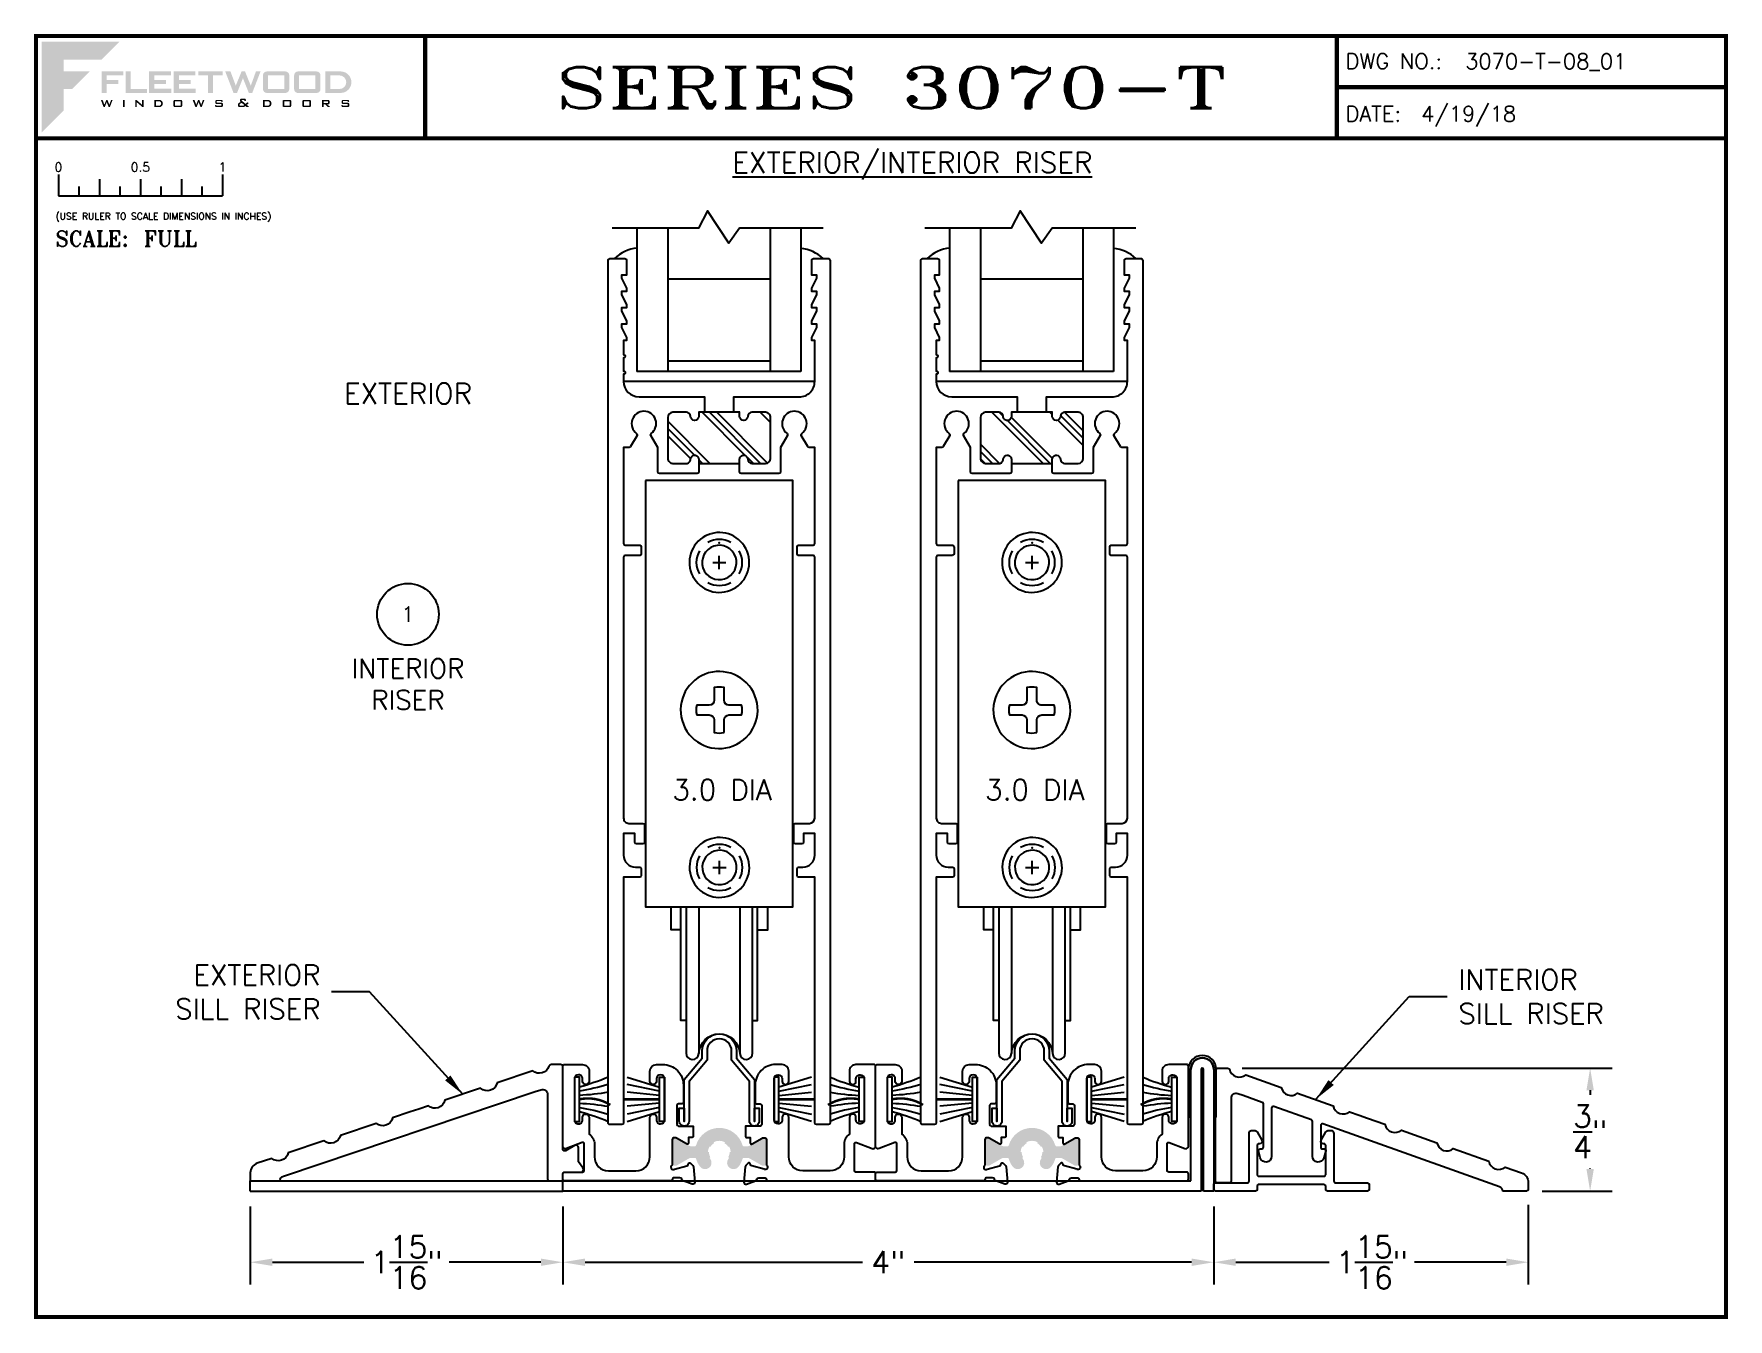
# Paper-space layout 'DETAIL 1' of a CAD drawing. Extents: x 0.1 to 10.5, y 0.1 to 7.9.
# The model-space entities are those that its viewports show. They can reach past a viewport. Long polylines and large blocks are cut down to what shows.
import ezdxf
from ezdxf.enums import TextEntityAlignment as Align

# ---------------------------------------------------------------- set-up
doc = ezdxf.new("R2010")
doc.units = 0
doc.header["$LTSCALE"] = 0.25
doc.header["$MEASUREMENT"] = 0
doc.layers.get('0').update_dxf_attribs({"linetype": 'CONTINUOUS'})
doc.layers.get('DEFPOINTS').update_dxf_attribs({"color": 1, "linetype": 'CONTINUOUS'})
for name, color, linetype in [('DIM', 7, 'CONTINUOUS'), ('FRAME', 1, 'CONTINUOUS'), ('GLASS-VINYL', 7, 'CONTINUOUS'), ('HARDWARE', 7, 'CONTINUOUS'), ('HEM COVER', 4, 'CONTINUOUS'), ('I-STRUT', 7, 'CONTINUOUS'), ('SEAL', 7, 'CONTINUOUS'), ('SILL-PAN', 7, 'CONTINUOUS'), ('TEXT', 7, 'CONTINUOUS'), ('TITLE-BLOCK', 7, 'CONTINUOUS'), ('TRACK', 7, 'CONTINUOUS'), ('VENT', 5, 'CONTINUOUS')]:
    doc.layers.add(name, color=color, linetype=linetype)
doc.layers.add('VP', color=40, linetype='CONTINUOUS', plot=False)
doc.layers.get('VP').off()
doc.styles.add('ROMANS', font='romans')
doc.styles.add('ROMANT', font='romant')
doc.styles.add('SIMPLEX-094', font='simplex.shx', dxfattribs={"height": 0.094})
doc.styles.get("Standard").update_dxf_attribs({"font": 'simplex.shx'})
doc.dimstyles.new('FULL SCALE', dxfattribs={"dimscale": 0.75, "dimtxt": 0.18, "dimasz": 0.18, "dimexe": 0.18, "dimexo": 0.125, "dimgap": 0.09, "dimtad": 0, "dimtih": 1, "dimtoh": 1, "dimdec": 4, "dimzin": 0, "dimdsep": 46, "dimlunit": 4, "dimtxsty": 'Standard', "dimcen": 0.09, "dimadec": 0, "dimazin": 0, "dimtfac": 1, "dimtdec": 4, "dimtofl": 0, "dimtmove": 0, "dimatfit": 3, "dimfxl": 0, "dimtolj": 1, "dimtzin": 0, "dimarcsym": 0})

psp = doc.layouts.new('DETAIL 1')

# ---------------------------------------------------------------- texts
at = {"layer": 'DIM'}
psp.add_text('EXTERIOR', height=0.125, dxfattribs=at).set_placement((2.426607002037729, 5.663467710394291), align=Align.CENTER)
at = {"layer": 'DIM', "insert": (5.504377379434889, 7.113491834980938), "char_height": 0.125, "width": 5.180745241130222, "attachment_point": 5}
psp.add_mtext('{\\LEXTERIOR/INTERIOR RISER}', dxfattribs=at)
at = {"layer": 'TEXT', "char_height": 0.124}
for s, insert, attachment_point in [('EXTERIOR\\PSILL RISER', (1.893519765234514, 2.075960501786324), 6), ('INTERIOR\\PSILL RISER', (8.83615077957242, 2.047900699240581), 4)]:
    psp.add_mtext(s, dxfattribs=dict(at, insert=insert, attachment_point=attachment_point))

msp = doc.modelspace()

# ---------------------------------------------------------------- blocks, each defined once
blk = doc.blocks.new('*D70')
at = {"layer": 'DEFPOINTS', "color": 0}
for p in [(7.422583943064689, 1.611706196371872), (9.640319600542192, 1.611706196371872), (9.25317758066753, 0.8617061881941748)]:
    blk.add_point(p, dxfattribs=at)
at = {"layer": 'TEXT', "color": 0, "lineweight": -2}
for p, q in [((7.516333943064689, 1.611706196371872), (9.775319600542192, 1.611706196371872)), ((9.640319600542192, 1.476706196371872), (9.640319600542192, 1.448988138523046)), ((9.640319600542192, 0.9967061881941748), (9.640319600542192, 0.9989881385230461)), ((9.34692758066753, 0.8617061881941748), (9.775319600542192, 0.8617061881941747))]:
    blk.add_line(p, q, dxfattribs=at)
at = {"layer": 'TEXT', "color": 0}
for points in [[(9.617819600542191, 1.476706196371872), (9.662819600542193, 1.476706196371872), (9.640319600542192, 1.611706196371872)], [(9.617819600542191, 0.9967061881941748), (9.662819600542193, 0.9967061881941748), (9.640319600542192, 0.8617061881941748)]]:
    blk.add_solid(points, dxfattribs=at)
at = {"layer": 'TEXT', "color": 0, "insert": (9.640319600542192, 1.223988138523048), "char_height": 0.135, "attachment_point": 5}
blk.add_mtext('\\A1;{\\H1.000000x;\\S3/4;}"', dxfattribs=at)
blk = doc.blocks.new('*D71')
at = {"layer": 'DEFPOINTS', "color": 0}
for p in [(1.464667717160915, 0.8614675320628751), (3.372667787404181, 0.8614666836081513), (1.464667717160915, 0.4277092149342749)]:
    blk.add_point(p, dxfattribs=at)
at = {"layer": 'TEXT', "color": 0, "lineweight": -2}
for p, q in [((1.464667717160915, 0.7677175320628751), (1.464667717160915, 0.2927092149342749)), ((3.372667787404181, 0.7677166836081513), (3.372667787404181, 0.2927092149342749)), ((1.599667717160915, 0.4277092149342749), (2.158310634145002, 0.4277092149342749)), ((3.237667787404181, 0.4277092149342749), (2.679024919859288, 0.4277092149342749))]:
    blk.add_line(p, q, dxfattribs=at)
at = {"layer": 'TEXT', "color": 0}
for points in [[(1.599667717160915, 0.450209214934275), (1.599667717160915, 0.4052092149342749), (1.464667717160915, 0.4277092149342749)], [(3.237667787404181, 0.450209214934275), (3.237667787404181, 0.4052092149342749), (3.372667787404181, 0.4277092149342749)]]:
    blk.add_solid(points, dxfattribs=at)
at = {"layer": 'TEXT', "color": 0, "insert": (2.418667777002145, 0.4277092149342749), "char_height": 0.135, "attachment_point": 5}
blk.add_mtext('\\A1;1{\\H1.000000x;\\S15/16;}"', dxfattribs=at)
blk = doc.blocks.new('Fleetwood_Logo_6-10-15')
h = blk.add_hatch(color=154)
h.dxf.hatch_style = 1
h.paths.add_polyline_path([(0.2525547919862561, -0.001703593359332622), (0.001946535188011467, -0.001703593359332622), (0.001946535188011467, -0.2941608058921069), (0.07250636652160836, -0.22360097455851), (0.07250636652160836, -0.153527547646631), (0.1007308376989577, -0.153527547646631), (0.1566913080053993, -0.09756707734018938), (0.07250594886015449, -0.09756707734018938), (0.07250594886015449, -0.05960951967180456), (0.1946488656737841, -0.05960951967180456)])
h = blk.add_hatch(color=251)
h.dxf.hatch_style = 1
h.paths.add_polyline_path([(0.2486622916018177, -0.1255541736735788), (0.211192211450637, -0.1255541736735788), (0.211192211450637, -0.1102184864519436), (0.2647194952317165, -0.1102184864519436), (0.2647194952317165, -0.09756781409230292), (0.1946469704056568, -0.09756781409230292), (0.1946469704056568, -0.166666861884034), (0.211192211450637, -0.166666861884034), (0.211192211450637, -0.1377048460332195), (0.2486622916018177, -0.1377048460332195)])
h = blk.add_hatch(color=251)
h.dxf.hatch_style = 1
h.paths.add_polyline_path([(0.2885649365067877, -0.09756781409230292), (0.2720196954618075, -0.09756781409230292), (0.2720196954618075, -0.166666861884034), (0.3401460223033439, -0.166666861884034), (0.3401460223033439, -0.1535283613896239), (0.2885649365067877, -0.1535283613896239)])
h = blk.add_hatch(color=251)
h.dxf.hatch_style = 1
h.paths.add_polyline_path([(0.4175187473594946, -0.09756781409230292), (0.3474462225334349, -0.09756781409230292), (0.3474462225334349, -0.166666861884034), (0.4185187473594945, -0.166666861884034), (0.4185187473594945, -0.1534161895243933), (0.3639914635784152, -0.1534161895243933), (0.3639914635784152, -0.1377048460332195), (0.4014615437295959, -0.1377048460332195), (0.4014615437295959, -0.1255541736735788), (0.3639914635784152, -0.1255541736735788), (0.3639914635784152, -0.1102184864519436), (0.4175187473594946, -0.1102184864519436)])
h = blk.add_hatch(color=251)
h.dxf.hatch_style = 1
h.paths.add_polyline_path([(0.4964914724156453, -0.09756781409230295), (0.4264189475895857, -0.09756781409230295), (0.4264189475895857, -0.166666861884034), (0.4974914724156452, -0.166666861884034), (0.4974914724156452, -0.1534161895243933), (0.4429641886345659, -0.1534161895243933), (0.4429641886345659, -0.1377048460332195), (0.4804342687857466, -0.1377048460332195), (0.4804342687857466, -0.1255541736735788), (0.4429641886345659, -0.1255541736735788), (0.4429641886345659, -0.1102184864519436), (0.4964914724156453, -0.1102184864519436)])
h = blk.add_hatch(color=251)
h.dxf.hatch_style = 1
h.paths.add_polyline_path([(0.5842236024249916, -0.09756781409230292), (0.5053916726457361, -0.09756781409230292), (0.5053916726457361, -0.1102184864519436), (0.5365350170128738, -0.1102184864519436), (0.5365350170128738, -0.166666861884034), (0.553080258057854, -0.166666861884034), (0.553080258057854, -0.1102184864519436), (0.5842236024249916, -0.1102184864519436)])
h = blk.add_hatch(color=251)
h.dxf.hatch_style = 1
h.paths.add_polyline_path([(0.6088578650899987, -0.09756781409230292), (0.5921204056177438, -0.09756781409230292), (0.6187725120638592, -0.166666861884034), (0.6299654306886162, -0.166666861884034), (0.6489435346129189, -0.1192218727441663), (0.6679216385372215, -0.166666861884034), (0.6789275069533516, -0.166666861884034), (0.705579613399467, -0.09756781409230292), (0.6907933427029502, -0.09756781409230292), (0.6742483372341401, -0.1433101989347939), (0.655755718190195, -0.09756781409230292), (0.6445646244764007, -0.09756781409230292), (0.6260718188223042, -0.1433101989347939)])
h = blk.add_hatch(color=251)
h.dxf.hatch_style = 1
h.paths.add_polyline_path([(0.7853411251184155, -0.09756781409230292), (0.7259697533821687, -0.09756781409230292, 0.4142135623730933), (0.7133190810225281, -0.1102184864519435), (0.7133190810225281, -0.1540161895243933, 0.4142135623730962), (0.7259697533821687, -0.1666668618840341), (0.7853411251184155, -0.1666668618840341, 0.4142135623730962), (0.7979917974780562, -0.1540161895243933), (0.7979917974780562, -0.1102184864519436, 0.4142135623730947)])
h.paths.add_polyline_path([(0.7819330276176921, -0.1102184864519436), (0.7819330276176921, -0.1540161895243933), (0.7293778508828921, -0.1540161895243933), (0.7293778508828921, -0.1102184864519436)], flags=16)
h = blk.add_hatch(color=251)
h.dxf.hatch_style = 1
h.paths.add_polyline_path([(0.8855850960960452, -0.09756781409230236), (0.826213724359798, -0.09756781409230236, 0.4142135623730882), (0.8135630520001573, -0.1102184864519429), (0.8135630520001573, -0.1540161895243928, 0.4142135623730955), (0.826213724359798, -0.1666668618840335), (0.8855850960960452, -0.1666668618840335, 0.4142135623730962), (0.8982357684556859, -0.1540161895243928), (0.8982357684556859, -0.110218486451943, 0.4142135623730947)])
h.paths.add_polyline_path([(0.8821769985953214, -0.1102184864519432), (0.8821769985953214, -0.1540161895243928), (0.8296218218605218, -0.1540161895243928), (0.8296218218605218, -0.1102184864519432)], flags=16)
h = blk.add_hatch(color=251)
h.dxf.hatch_style = 1
h.paths.add_polyline_path([(0.9631558113531167, -0.09756781409230292), (0.9140073362238916, -0.09756781409230292), (0.9140073362238912, -0.166666861884034), (0.9631558113531167, -0.1666668618840333, 1)])
h.paths.add_polyline_path([(0.9300657928381657, -0.1102184864519436), (0.9592597593240333, -0.1102184864519436, -1), (0.9592597593240333, -0.1540161895243935), (0.9300657928381657, -0.1540161895243933)], flags=16)
h = blk.add_hatch(color=7)
h.dxf.hatch_style = 1
h.paths.add_polyline_path([(0.2300589172252572, -0.1890514206138463), (0.2251268288774106, -0.1890514206138463), (0.2196080993503626, -0.2043091883035411), (0.2134397264874672, -0.1890514206138463), (0.2097068404854228, -0.1890514206138463), (0.2035384053770986, -0.2043091883035411), (0.1977965423768842, -0.1890514206138463), (0.1922136181541374, -0.1890514206138463), (0.2011036585400094, -0.2121000050375861), (0.2048371532568733, -0.2121000050375861), (0.211167463796321, -0.1962743189735806), (0.2174977743357687, -0.2121000050375861), (0.2211688768393856, -0.2121000050375861)])
h = blk.add_hatch(color=7)
h.dxf.hatch_style = 1
h.paths.add_polyline_path([(0.2690999282608857, -0.1890514206138463), (0.2637464143791419, -0.1890514206138463), (0.2637464143791419, -0.211794998960372), (0.2637464143791419, -0.2121000050375861), (0.2690999282608857, -0.2121000050375861)])
h = blk.add_hatch(color=7)
h.dxf.hatch_style = 1
h.paths.add_polyline_path([(0.3076649023331957, -0.1964061455128883), (0.3259105381190972, -0.2121000050375861), (0.3297524214135903, -0.2121000050375861), (0.3297524214135903, -0.1890514206138463), (0.3249504850451728, -0.1890514206138463), (0.3249504850451725, -0.2047452801385443), (0.3067048492592703, -0.1890514206138463), (0.3028629659647777, -0.1890514206138463), (0.3028629659647777, -0.2121000050375861), (0.3076649023331957, -0.2121000050375861)])
h = blk.add_hatch(color=7)
h.dxf.hatch_style = 1
h.paths.add_polyline_path([(0.3801328010718747, -0.1890514206138463), (0.3637389025375803, -0.1890514206138463), (0.3637389025375799, -0.2121000050375861), (0.3801328010718747, -0.2121000050375859, 1)])
h.paths.add_polyline_path([(0.3690953394902952, -0.2078802639671001), (0.3690953394902952, -0.1932711616843324), (0.3788332392547238, -0.1932711616843324, -1), (0.3788332392547238, -0.2078802639671001)], flags=16)
h = blk.add_hatch(color=7)
h.dxf.hatch_style = 1
h.paths.add_polyline_path([(0.4537321772655174, -0.2078802639671), (0.4537321772655174, -0.1932711616843324, 0.4142135623730997), (0.4495124361950316, -0.1890514206138462), (0.4297086021691179, -0.1890514206138462, 0.414213562373097), (0.4254888610986316, -0.1932711616843323), (0.4254888610986316, -0.2078802639671001, 0.4142135623730949), (0.4297086021691179, -0.2121000050375861), (0.4495124361950316, -0.2121000050375861, 0.4142135623730963)])
h.paths.add_polyline_path([(0.4308454025372868, -0.2078802639671001), (0.4308454025372868, -0.1932711616843324), (0.4483756358268627, -0.1932711616843324), (0.4483756358268627, -0.2078802639671)], flags=16)
h = blk.add_hatch(color=7)
h.dxf.hatch_style = 1
h.paths.add_polyline_path([(0.5252717811036538, -0.1890514206138463), (0.5203396927558073, -0.1890514206138463), (0.5148209632287593, -0.2043091883035409), (0.5086525903658639, -0.1890514206138463), (0.5049197043638194, -0.1890514206138463), (0.4987512692554952, -0.204309188303541), (0.4930094062552808, -0.1890514206138463), (0.487426482032534, -0.1890514206138463), (0.4963165224184061, -0.2121000050375861), (0.50005001713527, -0.2121000050375861), (0.5063803276747176, -0.1962743189735806), (0.5127106382141657, -0.2121000050375861), (0.5163817407177822, -0.2121000050375861)])
h = blk.add_hatch(color=7)
h.dxf.hatch_style = 1
h.paths.add_polyline_path([(0.5800718358308776, -0.1890514206138463), (0.5642851785986105, -0.1890514206138463, 0.4142135623730957), (0.5600088480745584, -0.1933277511378986), (0.5600088480745584, -0.1981371025471483, 0.4142135623730957), (0.5642851785986105, -0.2024134330712006), (0.580007025022212, -0.2024134330712006), (0.580007025022212, -0.2078236745135338), (0.5637330044725339, -0.2078236745135338), (0.5637330044725339, -0.205167031106494), (0.5591409113624608, -0.2061869790181627), (0.5591409113624608, -0.2078236745135338, 0.4142135623730957), (0.5634172418865129, -0.2121000050375861), (0.580508520674484, -0.2121000050375861, 0.4142135623730957), (0.5847848511985361, -0.2078236745135338), (0.5847848511985361, -0.2024407866063072, 0.4142135623730995), (0.580508520674484, -0.1981644560822549), (0.5647866742508825, -0.1981644560822551), (0.5647866742508825, -0.1930186547321651), (0.5797560732448566, -0.1930186547321651), (0.5797560732448566, -0.1958489929253367), (0.5843481663549297, -0.1948290450136681), (0.5843481663549301, -0.1933277511378986, 0.4142135623730918)])
h = blk.add_hatch(color=7)
h.dxf.hatch_style = 1
h.paths.add_polyline_path([(0.6450310374995354, -0.1913424499752953, -0.2222620247655198), (0.6446721667493027, -0.1905750170563423), (0.6446721667493023, -0.1891753957439815), (0.6534553934774059, -0.1891753957439815), (0.6534553934774063, -0.1930018715564082), (0.6586790690067392, -0.1918416431334065), (0.6586790690067392, -0.1889938041153397, 0.414213562373095), (0.6544027384826867, -0.1847174735912874), (0.6437080127659143, -0.1847174735912874, 0.4142135623730949), (0.6394316822418622, -0.1889938041153397), (0.6394316822418618, -0.1921832747678023, 0.2222620247655323), (0.6406518427926526, -0.1947925466922426), (0.6414813151548939, -0.1954855049693414), (0.6345308260219342, -0.1997541684197091, 0.2606841655130714), (0.6329101683195817, -0.2026513983014762), (0.6329101683195821, -0.2078236745135338, 0.414213562373095), (0.6371864988436342, -0.2121000050375861), (0.6514439131684582, -0.2121000050375861, 0.1757695036780162), (0.6536237526176674, -0.2113092769620263), (0.6570230763187133, -0.208469412004003), (0.661368903014818, -0.2121000050375861), (0.6698778699869923, -0.2121000050375861), (0.6612775598048004, -0.2049151289673768), (0.6675518474316959, -0.1996734599957811), (0.6637042516368865, -0.1964388161301847), (0.6574178245090874, -0.2016906266905947)])
h.paths.add_polyline_path([(0.6531633410230002, -0.2052449097272211), (0.6508823150472942, -0.2071505257574789, -0.1757695036780276), (0.650241185797527, -0.2073830928385259), (0.6382188438680272, -0.2073830928385259), (0.6382188438680272, -0.2033123584097354, -0.2606841655130726), (0.6386955078981309, -0.2024602319739217), (0.645112600584786, -0.1985191555280568)], flags=16)
h = blk.add_hatch(color=7)
h.dxf.hatch_style = 1
h.paths.add_polyline_path([(0.7294419615205867, -0.1890514206138463), (0.7130480629862923, -0.1890514206138463), (0.7130480629862919, -0.2121000050375861), (0.7294419615205867, -0.2121000050375859, 1)])
h.paths.add_polyline_path([(0.7184044999390071, -0.2078802639671001), (0.7184044999390071, -0.1932711616843324), (0.7281423997034357, -0.1932711616843324, -1), (0.7281423997034357, -0.2078802639671001)], flags=16)
h = blk.add_hatch(color=7)
h.dxf.hatch_style = 1
h.paths.add_polyline_path([(0.8045293222650924, -0.2078802639671001), (0.8045293222650924, -0.1932711616843324, 0.4142135623730979), (0.8003095811946066, -0.1890514206138462), (0.7805057471686929, -0.1890514206138462, 0.4142135623730933), (0.7762860060982066, -0.1932711616843323), (0.7762860060982066, -0.2078802639671, 0.4142135623730933), (0.7805057471686929, -0.2121000050375861), (0.8003095811946066, -0.2121000050375861, 0.4142135623730879)])
h.paths.add_polyline_path([(0.7816425475368618, -0.2078802639671), (0.7816425475368618, -0.1932711616843324), (0.7991727808264377, -0.1932711616843324), (0.7991727808264377, -0.2078802639671)], flags=16)
h = blk.add_hatch(color=7)
h.dxf.hatch_style = 1
h.paths.add_polyline_path([(0.8678052042100672, -0.2078802639671001), (0.8678052042100672, -0.1932711616843324, 0.4142135623731001), (0.8635854631395814, -0.1890514206138462), (0.8437816291136677, -0.1890514206138462, 0.4142135623730933), (0.8395618880431814, -0.1932711616843323), (0.8395618880431814, -0.2078802639671, 0.4142135623730933), (0.8437816291136677, -0.2121000050375861), (0.8635854631395814, -0.2121000050375861, 0.4142135623730798)])
h.paths.add_polyline_path([(0.8449184294818366, -0.2078802639671), (0.8449184294818366, -0.1932711616843324), (0.8624486627714125, -0.1932711616843324), (0.8624486627714125, -0.2078802639671)], flags=16)
h = blk.add_hatch(color=7)
h.dxf.hatch_style = 1
h.paths.add_polyline_path([(0.9277489803324914, -0.1992711616843324), (0.927748980332491, -0.1932711616843323, 0.4142135623730933), (0.9235292392620051, -0.1890514206138462), (0.902830946789789, -0.1890514206138462), (0.9028309467897886, -0.212100005037586), (0.9081874882284442, -0.2121000050375862), (0.9081874882284442, -0.2034909027548182), (0.9131498162274725, -0.2034909027548183), (0.9224446806552549, -0.2121000050375861), (0.9302551992291592, -0.2121000050375861), (0.9197313661382509, -0.2034909027548185), (0.9235292392620051, -0.2034909027548185, 0.4142135623730898)])
h.paths.add_polyline_path([(0.9081874882284442, -0.1992711616843324), (0.9081874882284442, -0.1932711616843324), (0.9213924388938364, -0.1932711616843324, -0.4142135623730788), (0.9223924388938363, -0.1942711616843323), (0.9223924388938363, -0.1982711616843324, -0.4142135623730787), (0.9213924388938364, -0.1992711616843324)], flags=16)
h = blk.add_hatch(color=7)
h.dxf.hatch_style = 1
h.paths.add_polyline_path([(0.9866883125792318, -0.1981644560822549), (0.9709664661556303, -0.1981644560822551), (0.9709664661556303, -0.1930186547321651), (0.9859358651496044, -0.1930186547321651), (0.9859358651496044, -0.1958489929253367), (0.990527958259678, -0.194829045013668), (0.990527958259678, -0.1933277511378986, 0.4142135623730957), (0.9862516277356255, -0.1890514206138463), (0.9704649705033588, -0.1890514206138463, 0.4142135623730957), (0.9661886399793067, -0.1933277511378986), (0.9661886399793067, -0.1981371025471483, 0.4142135623730957), (0.9704649705033588, -0.2024134330712006), (0.9861868169269599, -0.2024134330712006), (0.9861868169269599, -0.2078236745135338), (0.9699127963772822, -0.2078236745135338), (0.9699127963772822, -0.205167031106494), (0.9653207032672086, -0.2061869790181627), (0.9653207032672091, -0.2078236745135338, 0.4142135623730957), (0.9695970337912612, -0.2121000050375861), (0.9866883125792318, -0.2121000050375861, 0.4142135623730957), (0.9909646431032844, -0.2078236745135338), (0.9909646431032844, -0.2024407866063072, 0.4142135623730957)])
blk = doc.blocks.new('A-SIZE_L')
for p, q in [((8.09475, 7.9065), (8.09475, 7.2815)), ((8.09475, 7.594), (10.46975, 7.594)), ((0.15675, 7.2815), (10.46975, 7.2815))]:
    blk.add_line(p, q)
at = {"const_width": 0.025}
for points in [[(0.15675, 7.9065), (10.46975, 7.9065), (10.46975, 0.09349999999999989), (0.15675, 0.09349999999999989), (0.15675, 7.9065)], [(2.531750000000001, 7.9065), (2.531750000000001, 7.2815)], [(8.09475, 7.9065), (8.09475, 7.2815)], [(8.09475, 7.594), (10.46975, 7.594)], [(0.15675, 7.2815), (10.46975, 7.2815)]]:
    blk.add_lwpolyline(points, dxfattribs=at)
at = {"xscale": 1.898091133004928, "yscale": 1.898091133004928, "zscale": 1.898091133004928}
blk.add_blockref('Fleetwood_Logo_6-10-15', (0.188, 7.875250000000001), dxfattribs=at)
for s, style, p in [('DWG NO.:', 'SIMPLEX-094', (8.148571846090613, 7.70502402695401)), ('DATE:', 'SIMPLEX-094', (8.14778972616403, 7.384688424964989)), ('SCALE:', 'ROMANT', (0.2763236614197784, 6.62313733254613))]:
    blk.add_text(s, height=0.094, dxfattribs=dict(style=style)).set_placement(p)
for tag, p, style in [('DWG_NO', (8.878092161971045, 7.704792614786803), 'SIMPLEX-094'), ('DATE', (8.609161527424414, 7.384688424964989), 'SIMPLEX-094'), ('SCALE', (0.8144177837988711, 6.62313733254613), 'ROMANT')]:
    blk.add_attdef(tag, p, '', height=0.094, dxfattribs=dict(style=style))
for tag, height, style, width, p, p2 in [('DWG_NO', 0.094, 'SIMPLEX-094', 2.60233048379083, (8.876029223833195, 7.70418113053984), (10.36704067054611, 7.70418113053984)), ('PRODUCT', 0.25, 'ROMANT', 2.260211920529801, (3.281750000000001, 7.46526818398917), (7.344749999999999, 7.46526818398917))]:
    blk.add_attdef(tag, text='', height=height, dxfattribs=dict(style=style, width=width)).set_placement(p, p2, align=Align.FIT)
blk = doc.blocks.new('sectball')
blk.add_circle((0, 0), 0.125)
blk.add_attdef('NO', text='', height=0.062).set_placement((-3.33066907387547e-16, 0), align=Align.MIDDLE_CENTER)
for tag, p in [('LINE1', (-1.110223024625157e-16, -0.2588282338442616)), ('LINE2', (-1.110223024625157e-16, -0.3863667865339862)), ('LINE3', (-1.110223024625157e-16, -0.5214075961533338))]:
    blk.add_attdef(tag, text='', height=0.078).set_placement(p, align=Align.CENTER)
blk = doc.blocks.new('Full')
for p, q in [((0.1374228273717684, -0.2191693676735262), (0.1374228273717684, -0.3495478292994516)), ((0.2624228273717684, -0.2940705539198234), (0.2624228273717684, -0.3495478292994516)), ((0.3874228273717675, -0.2486134264094453), (0.3874228273717684, -0.3495478292994516)), ((0.5124228273717684, -0.2940705539198234), (0.5124228273717684, -0.3495478292994516)), ((0.6374228273717684, -0.2486134264094453), (0.6374228273717684, -0.3495478292994516)), ((0.7624228273717684, -0.2940705539198234), (0.7624228273717684, -0.3495478292994516)), ((0.8874228273717693, -0.2486134264094453), (0.8874228273717684, -0.3495478292994498)), ((1.012422827371768, -0.2940705539198234), (1.012422827371768, -0.3495478292994498)), ((1.137422827371768, -0.2191693676735262), (1.137422827371768, -0.3495478292994498)), ((0.1374228273717684, -0.3495478292994516), (1.137422827371768, -0.3495478292994498))]:
    blk.add_line(p, q)
for s, p in [('0', (0.1374228273717684, -0.2191693676735262)), ('0.5', (0.6374228273717684, -0.2191693676735262)), ('1', (1.137422827371768, -0.2191693676735262))]:
    blk.add_text(s, height=0.05499961005719244).set_placement(p, align=Align.BOTTOM_CENTER)
at = {"style": 'ROMANS'}
blk.add_text('(USE RULER TO SCALE DIMENSIONS IN INCHES)', height=0.04114687500000001, dxfattribs=at).set_placement((0.1198669627623996, -0.4949389720322586))
blk = doc.blocks.new('*D153')
at = {"layer": 'DEFPOINTS', "color": 0}
for p in [(7.343267830698047, 0.8614666836079807), (9.26317758077657, 0.8717061883032124), (9.26317758077657, 0.4277092149342747)]:
    blk.add_point(p, dxfattribs=at)
at = {"layer": 'TEXT', "color": 0, "lineweight": -2}
for p, q in [((7.343267830698047, 0.7677166836079807), (7.343267830698047, 0.2927092149342747)), ((9.26317758077657, 0.7779561883032124), (9.26317758077657, 0.2927092149342747)), ((7.478267830698047, 0.4277092149342747), (8.048820378078199, 0.4277092149342747)), ((9.12817758077657, 0.4277092149342747), (8.569534663792483, 0.4277092149342747))]:
    blk.add_line(p, q, dxfattribs=at)
at = {"layer": 'TEXT', "color": 0}
for points in [[(7.478267830698047, 0.4502092149342747), (7.478267830698047, 0.4052092149342747), (7.343267830698047, 0.4277092149342747)], [(9.12817758077657, 0.4502092149342747), (9.12817758077657, 0.4052092149342747), (9.26317758077657, 0.4277092149342747)]]:
    blk.add_solid(points, dxfattribs=at)
at = {"layer": 'TEXT', "color": 0, "insert": (8.309177520935341, 0.4277092149342747), "char_height": 0.135, "attachment_point": 5}
blk.add_mtext('\\A1;1{\\H1.000000x;\\S15/16;}"', dxfattribs=at)
blk = doc.blocks.new('*D154')
at = {"layer": 'DEFPOINTS', "color": 0}
for p in [(3.372667787404181, 0.8614666836081513), (7.343267830698047, 0.8614666836079807), (7.343267830698047, 0.4277092149342747)]:
    blk.add_point(p, dxfattribs=at)
at = {"layer": 'TRACK', "color": 0, "lineweight": -2}
for p, q in [((3.372667787404181, 0.7677166836081513), (3.372667787404181, 0.2927092149342747)), ((7.343267830698047, 0.7677166836079807), (7.343267830698047, 0.2927092149342747)), ((3.507667787404181, 0.4277092149342747), (5.200467809051115, 0.4277092149342747)), ((7.208267830698047, 0.4277092149342747), (5.515467809051114, 0.4277092149342747))]:
    blk.add_line(p, q, dxfattribs=at)
at = {"layer": 'TRACK', "color": 0}
for points in [[(3.507667787404181, 0.4502092149342747), (3.507667787404181, 0.4052092149342747), (3.372667787404181, 0.4277092149342747)], [(7.208267830698047, 0.4502092149342747), (7.208267830698047, 0.4052092149342747), (7.343267830698047, 0.4277092149342747)]]:
    blk.add_solid(points, dxfattribs=at)
at = {"layer": 'TRACK', "color": 0, "insert": (5.357967809051114, 0.4277092149342747), "char_height": 0.135, "attachment_point": 5}
blk.add_mtext('\\A1;4"', dxfattribs=at)
blk = doc.blocks.new('3752')
blk.add_lwpolyline([(2.315312950864076, 0.3960660828717341), (2.288428630691269, 0.4325795506452262), (2.288428630691269, 0.5197150132971414, 0.5773502691896355), (2.264428630691269, 0.5335714197576923), (2.208428630691267, 0.5012398046830709, -0.5773502691896304), (2.193428630691268, 0.5099000587209152), (2.193428630691264, 1.010579550645228, 0.414213562373091), (2.177428630691264, 1.026579550645227), (2.123279139303695, 1.026579550645228, 0.3218493606504528), (2.108118147775662, 1.015692703868717, -0.5303409811657501), (2.009192128661591, 0.9882854731984), (1.791318441772871, 0.9152394525062394, -0.564932682866004), (1.690619898419006, 0.8814784784917108), (1.472746211530296, 0.8084324577995355, -0.5649326828659461), (1.372047668176431, 0.774671483785026), (1.313538275681876, 0.7550551714350787), (1.260925066122831, 0.7374156590689204), (1.154173981287731, 0.7016254630928543, -0.564932682866004), (1.053475437933866, 0.6678644890783257), (0.8356017510451563, 0.5948184683861503, -0.5649326828659461), (0.7349032076912914, 0.561057494371641), (0.5170295208026037, 0.4880114736794788, -0.5649326828660137), (0.4163309774487374, 0.4542504996649607), (0.3277201971441999, 0.4245421627652403, 0.3223425503140719), (0.2854286306912659, 0.3657580012323846), (0.2854286306912659, 0.3165795506452272), (0.4663268562911509, 0.3165795506452272, -0.3249412314732663), (0.4874712672752097, 0.3462633112810983), (2.023635525039498, 0.8612896449408042), (2.058574413917734, 0.8730035275872409, -0.5124674007691762), (2.099428630691266, 0.8436114468208135), (2.099428630691266, 0.3744053965567943), (2.099428630691266, 0.3265795506452273, 0.4142135623730951), (2.109428630691266, 0.3165795506452275), (2.183428630691267, 0.316579550645227, 0.414213562373108), (2.193428630691267, 0.3265795506452277), (2.193428630691267, 0.3605795506452264, -0.4142135623730951), (2.203428630691266, 0.3705795506452262), (2.302428630691267, 0.3705795506452262, 0.614985551733185)], format="xyb", close=True)
blk = doc.blocks.new('3749-SILL')
at = {"layer": 'I-STRUT'}
h = blk.add_hatch(color=256, dxfattribs=at)
h.dxf.hatch_style = 1
edge = h.paths.add_edge_path()
edge.add_arc((0.9540000000000077, -0.5239998801021031), 0.06889742808219167, 59.999999999995, 119.9999999999948, ccw=False)
edge.add_line((0.9884487140411125, -0.4643329571275103), (0.985495967123299, -0.4694472648110448))
edge.add_arc((0.9540000000000077, -0.523999880102096), 0.06299193424657525, 30.000000000000625, 59.99999999999619, ccw=False)
edge.add_line((1.008552615291066, -0.4925039129788047), (1.013666922974593, -0.4895511660610055))
edge.add_arc((0.9540000000000077, -0.5239998801021031), 0.06889742808219167, 5.9117155615240335e-12, 30.000000000002785, ccw=False)
edge.add_line((1.022897428082203, -0.523999880102096), (1.01699193424659, -0.523999880102096))
edge.add_arc((0.9540000000000077, -0.523999880102096), 0.06299193424657525, -30.000000000000625, 0, ccw=False)
edge.add_line((1.008552615291066, -0.5554958472253873), (1.013666922974593, -0.5584485941432007))
edge.add_arc((0.9540000000000077, -0.5239998801021031), 0.06889742808219167, 323.1301023541607, 329.99999999999716, ccw=False)
edge.add_arc((1.040613909589055, -0.588960312293878), 0.03936995890410953, 143.1301023541601, 323.1301023541457)
edge.add_arc((0.9540000000000077, -0.5239998801021031), 0.1476373458904107, 323.1301023541566, 343.8304322988947)
edge.add_arc((1.103359578905156, -0.5673068348966197), 0.007873991780821906, 90, 163.8304322988909, ccw=False)
edge.add_line((1.103359578905156, -0.5594328431158004), (1.125148285231191, -0.5594328431158004))
edge.add_arc((1.125148285231191, -0.5909288102390864), 0.03149596712328762, 60.00000000001222, 90, ccw=False)
edge.add_line((1.140896268792829, -0.5636525025935555), (1.213589360971767, -0.6056218789312968))
edge.add_arc((1.21752635686218, -0.5988028020199128), 0.007873991780821906, 239.9999999999947, 270)
edge.add_line((1.21752635686218, -0.606676793800732), (1.225652716438361, -0.606676793800732))
edge.add_arc((1.225652716438361, -0.5909288102390864), 0.01574798356164381, 270, 360)
edge.add_line((1.241400700000014, -0.5909288102390864), (1.241400700000014, -0.4570709499651144))
edge.add_arc((1.225652716438361, -0.4570709499651144), 0.01574798356164381, 0, 90)
edge.add_line((1.225652716438361, -0.4413229664034688), (1.217526356862166, -0.4413229664034759))
edge.add_arc((1.217526356862166, -0.4491969581842881), 0.007873991780821906, 90, 119.9999999999416)
edge.add_line((1.213589360971767, -0.4423778812729111), (1.140896268792829, -0.4843472576106365))
edge.add_arc((1.125148285231191, -0.4570709499651144), 0.03149596712328762, 270, 299.9999999999958, ccw=False)
edge.add_line((1.125148285231191, -0.4885669170883986), (1.103359578905156, -0.4885669170883986))
edge.add_arc((1.103359578905156, -0.4806929253075793), 0.007873991780821906, 196.1695677010595, 270, ccw=False)
edge.add_arc((0.9540000000000077, -0.5239998801021031), 0.1476373458904107, 16.16956770111066, 90)
edge.add_arc((0.9540000000000077, -0.5239998801021031), 0.1476373458904107, 90, 163.8304322988893)
edge.add_arc((0.8046404210948594, -0.4806929253075793), 0.007873991780821906, 270, 343.8304322989405, ccw=False)
edge.add_line((0.8046404210948594, -0.4885669170883986), (0.7828517147688245, -0.4885669170883986))
edge.add_arc((0.7828517147688245, -0.4570709499651144), 0.03149596712328762, 239.9999999999818, 270, ccw=False)
edge.add_line((0.7671037312071718, -0.4843472576106365), (0.6944106390282485, -0.4423778812729111))
edge.add_arc((0.6904736431378353, -0.4491969581842881), 0.007873991780821906, 59.99999999996886, 90)
edge.add_line((0.6904736431378353, -0.4413229664034688), (0.6823472835616542, -0.4413229664034759))
edge.add_arc((0.6823472835616542, -0.4570709499651144), 0.01574798356164381, 90, 180)
edge.add_line((0.6665993000000014, -0.4570709499651144), (0.6665993000000014, -0.5909288102390864))
edge.add_arc((0.6823472835616542, -0.5909288102390864), 0.01574798356164381, 180, 270)
edge.add_line((0.6823472835616542, -0.606676793800732), (0.6904736431378353, -0.606676793800732))
edge.add_arc((0.6904736431378353, -0.5988028020199128), 0.007873991780821906, 270, 300.0000000000052)
edge.add_line((0.6944106390282485, -0.6056218789312968), (0.767103731207186, -0.5636525025935555))
edge.add_arc((0.7828517147688245, -0.5909288102390864), 0.03149596712328762, 90, 119.9999999999878, ccw=False)
edge.add_line((0.7828517147688245, -0.5594328431158004), (0.8046404210948594, -0.5594328431158004))
edge.add_arc((0.8046404210948594, -0.5673068348966197), 0.007873991780821906, 16.1695677011092, 90, ccw=False)
edge.add_arc((0.9540000000000077, -0.5239998801021031), 0.1476373458904107, 196.1695677011054, 216.8698976458435)
edge.add_arc((0.8673860904109603, -0.588960312293878), 0.03936995890410953, 216.8698976458544, 396.8698976458398)
edge.add_arc((0.9540000000000077, -0.5239998801021031), 0.06889742808219167, 209.9999999999977, 216.8698976458392, ccw=False)
edge.add_line((0.8943330770254221, -0.5584485941431936), (0.8994473847089637, -0.5554958472253873))
edge.add_arc((0.9540000000000077, -0.523999880102096), 0.06299193424657525, 180, 210.000000000007, ccw=False)
edge.add_line((0.8910080657534394, -0.523999880102096), (0.8851025719178125, -0.523999880102096))
edge.add_arc((0.9540000000000077, -0.5239998801021031), 0.06889742808219167, 149.9999999999972, 179.9999999999941, ccw=False)
edge.add_line((0.8943330770254221, -0.4895511660610055), (0.8994473847089637, -0.4925039129788047))
edge.add_arc((0.9540000000000077, -0.523999880102096), 0.06299193424657525, 119.99999999999261, 149.999999999993, ccw=False)
edge.add_line((0.9225040328767307, -0.4694472648110448), (0.9195512859589172, -0.4643329571275103))
for points in [[(0.5300000000000011, -0.5540004872134574), (0.5300000000000011, -0.3659999999999997), (0.5300000000000153, -0.3119999999999976, -0.414213562373095), (0.5500000000000114, -0.2920000000000016), (0.5505000000000138, -0.2920000000000087, -0.4142135623732017), (0.5700000000000216, -0.3114999999999952), (0.5699999999999363, -0.3275000000000006, 0.4142135623732224), (0.5944999999999254, -0.3520000000000039), (0.5954999999999302, -0.3519999999999897, 0.414213562373095), (0.6199999999999193, -0.3275000000000006), (0.6200000000000045, -0.0764999999999958, 0.4142135623730526), (0.5955000000000155, -0.05200000000000671), (0.5945000000000107, -0.0519999999999925, 0.4142135623730949), (0.5700000000000216, -0.07650000000001), (0.5700000000000358, -0.09250000000000114, -0.4142135623733084), (0.5505000000000138, -0.112000000000009), (0.549500000000009, -0.1119999999999948, -0.4142135623733084), (0.5300000000000011, -0.09250000000000114), (0.5300000000000011, -0.03000000000000114, -0.414213562373017), (0.5700000000000074, 0.009999999999990905), (0.5927576328495547, 0.009999999999990905), (0.610000000000003, 0.009999999999990905, -0.4142135623731044), (0.735000000000003, -0.1150000000000126), (0.7349999999999994, -0.2199999999999989, -0.4142135623736153), (0.7249999999999943, -0.2299999999999969), (0.7050000000000125, -0.2299999999999969, 0.4142135623737195), (0.6949999999999932, -0.2400000000000091), (0.6950000000000216, -0.3549999999999969, 0.414213562372991), (0.7050000000000125, -0.365000000000002), (0.7950155772184502, -0.3650000000000091), (0.7950155772184644, -0.4250000000000043, -0.4142135623736153), (0.7850155772184593, -0.4350000000000023), (0.7649845850430097, -0.4350000000000023), (0.7649845850429955, -0.4678652431251606, -0.5855240683197985), (0.7530129458922943, -0.4745834136928337), (0.6932613134322736, -0.4381108614683598, 0.1378721067474893), (0.6871101301893816, -0.4363818418366989), (0.6784052314997382, -0.436381841836706, 0.414213562373095), (0.6665989560165713, -0.448188117319873), (0.6665989560165713, -0.599811642884335, -0.213421765283858), (0.6626635308555109, -0.6086115210648249, 0.6885002580693733), (0.6705343811776316, -0.6292176747285172), (0.6768509058451855, -0.6292176747285101, 0.06554346281524685), (0.6799065947919587, -0.6288153856468188), (0.7557098215109761, -0.6085039722637777, 0.2679491924307935), (0.7640581189656785, -0.6001556748090753), (0.7652527777641325, -0.5956971474755353, -0.5773502691896111), (0.778420967001594, -0.5921687418035848), (0.7927361969683915, -0.6064839717703894, -0.1763269807084598), (0.7961492485542294, -0.6138032845162744), (0.8042939102109443, -0.7068971932408363, -0.5486187866267667), (0.7884945771375129, -0.7190204479001654), (0.7329722902087639, -0.6988119881197026, -0.2637246696229036), (0.7254171660954682, -0.6899510977373229, 0.3595082375522588), (0.7138240579492532, -0.6803782018222595), (0.6784052314997382, -0.6803782018222524, 0.4142135623732713), (0.6665989560165713, -0.6921844773054335), (0.6665989560165713, -0.7000004872134671), (0.01000000000000512, -0.70000048721346, -0.4142135623733031), (0, -0.6900004872134691), (0, -0.656000487213463, -0.4142135623734073), (0.01000000000000512, -0.646000487213465), (0.1200000000000045, -0.6460004872134721, 0.414213562372991), (0.1299999999999955, -0.6360004872134599), (0.1299999999999955, -0.4746324154477151, 0.5285491067761589), (0.1163456096550419, -0.4653240626822353), (0.02184702455195975, -0.5024235072041847, -0.5285491067762694), (1.4210854715202e-14, -0.4875301427794199), (0, 0, -0.4142135623734073), (0.01000000000000512, 0.00999999999999801), (0.1200000000000045, 0.01000000000000512, -0.414213562373147), (0.1599999999999966, -0.03000000000000114), (0.1599999999999966, -0.09250000000000114, -0.4142135623731486), (0.140500000000003, -0.1120000000000019), (0.1394999999999982, -0.1119999999999948, -0.4142135623732018), (0.1200000000000045, -0.09249999999999403), (0.1200000000000045, -0.0764999999999958, 0.4142135623732225), (0.09550000000000125, -0.0519999999999996), (0.09450000000001069, -0.05200000000000671, 0.414213562373095), (0.06999999999999318, -0.0764999999999958), (0.07000000000007844, -0.3275000000000006, 0.4142135623732648), (0.09450000000008174, -0.3520000000000039), (0.09550000000008652, -0.3520000000000039, 0.4142135623732649), (0.1200000000000898, -0.3275000000000006), (0.1200000000000045, -0.3114999999999952, -0.4142135623731485), (0.1394999999999982, -0.2919999999999945), (0.1400000000000006, -0.2920000000000016, -0.414213562373043), (0.1599999999999966, -0.3119999999999976), (0.1599999999999966, -0.4147658972593291, -0.2504916501726727), (0.1920000000000073, -0.474632415447708), (0.1920000000000073, -0.5530004872134668, 0.4142135623731071), (0.277000000000001, -0.6380004872134695), (0.4450000000000216, -0.6380004872134624, 0.4142135623730828), (0.5300000000000296, -0.5530004872134597)], [(1.378000000000014, -0.5540004872134574), (1.378000000000014, -0.3659999999999997), (1.378, -0.3119999999999976, 0.414213562373095), (1.358000000000004, -0.2920000000000016), (1.357500000000002, -0.2920000000000087, 0.4142135623732017), (1.337999999999994, -0.3114999999999952), (1.338000000000079, -0.3275000000000006, -0.4142135623732224), (1.31350000000009, -0.3520000000000039), (1.312500000000085, -0.3519999999999897, -0.414213562373095), (1.288000000000096, -0.3275000000000006), (1.288000000000011, -0.0764999999999958, -0.4142135623730526), (1.3125, -0.05200000000000671), (1.313500000000005, -0.0519999999999925, -0.4142135623730949), (1.337999999999994, -0.07650000000001), (1.33799999999998, -0.09250000000000114, 0.4142135623733084), (1.357500000000002, -0.112000000000009), (1.358500000000006, -0.1119999999999948, 0.4142135623733084), (1.378000000000014, -0.09250000000000114), (1.378000000000014, -0.03000000000000114, 0.414213562373017), (1.338000000000008, 0.009999999999990905), (1.315242367150461, 0.009999999999990905), (1.298000000000012, 0.009999999999990905, 0.4142135623731044), (1.173000000000012, -0.1150000000000126), (1.173000000000016, -0.2199999999999989, 0.4142135623736153), (1.183000000000021, -0.2299999999999969), (1.203000000000003, -0.2299999999999969, -0.4142135623737195), (1.213000000000022, -0.2400000000000091), (1.212999999999994, -0.3549999999999969, -0.414213562372991), (1.203000000000003, -0.365000000000002), (1.112984422781565, -0.3650000000000091), (1.112984422781551, -0.4250000000000043, 0.4142135623736153), (1.122984422781556, -0.4350000000000023), (1.143015414957006, -0.4350000000000023), (1.14301541495702, -0.4678652431251606, 0.5855240683197985), (1.154987054107721, -0.4745834136928337), (1.214738686567742, -0.4381108614683598, -0.1378721067474893), (1.220889869810634, -0.4363818418366989), (1.229594768500277, -0.436381841836706, -0.414213562373095), (1.241401043983444, -0.448188117319873), (1.241401043983444, -0.599811642884335, 0.213421765283858), (1.245336469144505, -0.6086115210648249, -0.6885002580693733), (1.237465618822384, -0.6292176747285172), (1.23114909415483, -0.6292176747285101, -0.06554346281524685), (1.228093405208057, -0.6288153856468188), (1.152290178489039, -0.6085039722637777, -0.2679491924307935), (1.143941881034337, -0.6001556748090753), (1.142747222235883, -0.5956971474755353, 0.5773502691896111), (1.129579032998421, -0.5921687418035848), (1.115263803031624, -0.6064839717703894, 0.1763269807084598), (1.111850751445786, -0.6138032845162744), (1.103706089789071, -0.7068971932408363, 0.5486187866267667), (1.119505422862503, -0.7190204479001654), (1.175027709791252, -0.6988119881197026, 0.2637246696229036), (1.182582833904547, -0.6899510977373229, -0.3595082375522588), (1.194175942050762, -0.6803782018222595), (1.229594768500277, -0.6803782018222524, -0.4142135623732713), (1.241401043983444, -0.6921844773054335), (1.241401043983444, -0.7000004872134671), (1.89800000000001, -0.70000048721346, 0.4142135623733031), (1.908000000000015, -0.6900004872134691), (1.908000000000015, -0.656000487213463, 0.4142135623734073), (1.89800000000001, -0.646000487213465), (1.788000000000011, -0.6460004872134721, -0.414213562372991), (1.77800000000002, -0.6360004872134599), (1.77800000000002, -0.4746324154477151, -0.5285491067761589), (1.791654390344974, -0.4653240626822353), (1.886152975448056, -0.5024235072041847, 0.5285491067762694), (1.908000000000001, -0.4875301427794199), (1.908000000000015, 0, 0.4142135623734073), (1.89800000000001, 0.00999999999999801), (1.788000000000011, 0.01000000000000512, 0.414213562373147), (1.748000000000019, -0.03000000000000114), (1.748000000000019, -0.09250000000000114, 0.4142135623731486), (1.767500000000013, -0.1120000000000019), (1.768500000000017, -0.1119999999999948, 0.4142135623732018), (1.788000000000011, -0.09249999999999403), (1.788000000000011, -0.0764999999999958, -0.4142135623732225), (1.812500000000014, -0.0519999999999996), (1.813500000000005, -0.05200000000000671, -0.414213562373095), (1.838000000000022, -0.0764999999999958), (1.837999999999937, -0.3275000000000006, -0.4142135623732648), (1.813499999999934, -0.3520000000000039), (1.812499999999929, -0.3520000000000039, -0.4142135623732649), (1.787999999999926, -0.3275000000000006), (1.788000000000011, -0.3114999999999952, 0.4142135623731485), (1.768500000000017, -0.2919999999999945), (1.768000000000015, -0.2920000000000016, 0.414213562373043), (1.748000000000019, -0.3119999999999976), (1.748000000000019, -0.4147658972593291, 0.2504916501726727), (1.716000000000008, -0.474632415447708), (1.716000000000008, -0.5530004872134668, -0.4142135623731071), (1.631000000000014, -0.6380004872134695), (1.462999999999994, -0.6380004872134624, -0.4142135623730828), (1.377999999999986, -0.5530004872134597)]]:
    blk.add_lwpolyline(points, format="xyb")
blk = doc.blocks.new('3310-Thermal Mammoth B Rail')
at = {"linetype": 'Continuous'}
h = blk.add_hatch(dxfattribs=at)
h.set_pattern_fill('PLAST', angle=45, style=0)
h.set_pattern_definition([(45, (0, 0), (-0.1767766952966369, 0.1767766952966369), []), (45, (-0.02209708691207961, 0.02209708691207961), (-0.1767766952966369, 0.1767766952966369), []), (45, (-0.04419417382415922, 0.04419417382415922), (-0.1767766952966369, 0.1767766952966369), [])])
h.paths.add_polyline_path([(-0.1499999999999915, 0.3239999999999981), (-0.1509999999999962, 0.3239999999999945, -0.4142135623731167), (-0.1749999999999972, 0.347999999999999), (-0.1749999999999972, 0.3740000000000094), (-0.2819999999999965, 0.3740000000000094, 0.4142135623730951), (-0.3130000000000024, 0.3430000000000035), (-0.3130000000000024, 0.09300000000000352, 0.4142135623731119), (-0.2819999999999965, 0.06199999999999761), (-0.2000000000000028, 0.06199999999999761, 0.4142135623730743), (-0.1749999999999972, 0.0870000000000033), (-0.1749999999999972, 0.08800000000000097, -0.414213562373095), (-0.1509999999999962, 0.1120000000000019), (-0.1499999999999915, 0.1119999999999983, -0.4142135623730742), (-0.125, 0.0870000000000033), (-0.125, 0.06199999999999761), (0.125, 0.06199999999999761), (0.125, 0.0870000000000033, -0.4142135623730951), (0.1499999999999915, 0.1120000000000019), (0.1509999999999962, 0.1120000000000019, -0.414213562373095), (0.1749999999999972, 0.08800000000000097), (0.1749999999999972, 0.0870000000000033, 0.414213562373095), (0.2000000000000028, 0.06199999999999761), (0.2819999999999965, 0.06199999999999761, 0.4142135623731117), (0.3130000000000024, 0.09299999999999642), (0.3130000000000024, 0.3430000000000035, 0.4142135623730951), (0.2819999999999965, 0.3740000000000094), (0.1749999999999972, 0.3740000000000094), (0.1749999999999972, 0.347999999999999, -0.414213562373095), (0.1509999999999962, 0.3239999999999981), (0.1499999999999915, 0.3239999999999981, -0.4142135623730743), (0.125, 0.3490000000000038), (0.125, 0.3740000000000094), (-0.125, 0.3740000000000094), (-0.125, 0.3490000000000038, -0.4142135623730951)])
at = {"color": 7}
for p, q in [((-0.125, 0.3740000000000094), (0.125, 0.3740000000000094)), ((0.125, 0.06199999999999761), (-0.125, 0.06199999999999761))]:
    blk.add_line(p, q, dxfattribs=at)
at = {"ltscale": 0.25}
blk.add_lwpolyline([(-0.08850000000000824, 0.3739999999999909), (-0.08850000000000928, 0.4679999999999939), (-0.4875000000000016, 0.4679999999999946, -0.414213562373095), (-0.5815000000000019, 0.561999999999995), (-0.5815000000000028, 0.810999999999992), (-0.5635000000000021, 0.8109999999999937), (-0.5635000000000021, 0.8309999999999933), (-0.5935000000000015, 0.8909999999999938), (-0.5935000000000015, 0.9109999999999934), (-0.5635000000000021, 0.9109999999999934), (-0.5635000000000021, 0.9309999999999929), (-0.5935000000000015, 0.9909999999999934), (-0.5935000000000015, 1.010999999999993), (-0.5635000000000021, 1.010999999999994), (-0.5635000000000021, 1.030999999999993), (-0.5935000000000015, 1.090999999999994), (-0.5935000000000015, 1.110999999999994), (-0.5635000000000021, 1.110999999999994), (-0.5635000000000021, 1.130999999999993), (-0.5935000000000015, 1.190999999999994), (-0.5935000000000015, 1.210999999999993), (-0.5635000000000021, 1.210999999999993), (-0.5635000000000021, 1.300999999999997, 0.4142135623731054), (-0.5735000000000028, 1.310999999999996), (-0.6655000000000024, 1.310999999999991, 0.4142135623730803), (-0.6755000000000013, 1.300999999999991), (-0.6755000000000022, -3.960000000000006, 0.414213562373095), (-0.6655000000000024, -3.970000000000006), (-0.5915000000000026, -3.970000000000006, 0.4142135623730976), (-0.5815000000000028, -3.960000000000006), (-0.5815000000000028, -2.462000000000005), (-0.483500000000002, -2.462000000000008, 0.414213562373095), (-0.4735000000000023, -2.452000000000008), (-0.4735000000000023, -2.410000000000008, 0.414213562373095), (-0.483500000000002, -2.400000000000008), (-0.5095000000000036, -2.400000000000008, -0.414213562373095), (-0.5815000000000037, -2.328000000000008), (-0.5815000000000028, -2.195000000000007), (-0.5135000000000032, -2.195000000000008), (-0.5135000000000032, -2.248000000000008, 0.414213562373095), (-0.5035000000000034, -2.258000000000008), (-0.4635000000000025, -2.258000000000008, 0.414213562373095), (-0.4535000000000027, -2.248000000000008), (-0.4535000000000027, -2.143000000000007, 0.414213562373095), (-0.4635000000000025, -2.133000000000007), (-0.5505000000000013, -2.133000000000007, -0.4142135623730948), (-0.5815000000000019, -2.102000000000007), (-0.5815000000000028, -0.5090000000000048, -0.414213562373095), (-0.571500000000003, -0.499000000000005), (-0.4835000000000029, -0.4990000000000059, 0.4142135623730955), (-0.4735000000000031, -0.4890000000000061), (-0.4735000000000031, -0.4470000000000072, 0.4142135623730948), (-0.4835000000000029, -0.4370000000000074), (-0.5715000000000039, -0.4370000000000065, -0.4142135623730883), (-0.5815000000000028, -0.4270000000000067), (-0.5815000000000028, 0.1595077321642071), (-0.5472735026918985, 0.1595077321642089, 0.267949192431105), (-0.5386132486540545, 0.1645077321642079), (-0.4997048575403289, 0.2318990424139455, 0.3800824376758116), (-0.5023809808042747, 0.2449109197770021, -3.009940464806434), (-0.4126190191957226, 0.2449109197769959, 0.3800824376759228), (-0.4152951424596649, 0.2318990424139278), (-0.3735000000000026, 0.1595077321642124), (-0.3735000000000017, 0.009999999999991793, 0.414213562373095), (-0.3635000000000019, -7.993605777301127e-15), (-0.1335000000000015, -7.993605777301127e-15, 0.414213562373095), (-0.1235000000000017, 0.009999999999991793), (-0.1235000000000026, 0.08699999999999175, 0.4142135623731159), (-0.1485000000000012, 0.1119999999999912, 0.4142135623730846), (-0.1735000000000007, 0.08699999999999175, -0.4142135623730742), (-0.198500000000001, 0.06199999999999317), (-0.2805000000000026, 0.06199999999999228, -0.4142135623730909), (-0.3115000000000032, 0.09299999999999198), (-0.3115000000000023, 0.3429999999999946, -0.414213562373095), (-0.2805000000000026, 0.3739999999999943), (-0.198500000000001, 0.3739999999999943, -0.4142135623730846), (-0.1735000000000015, 0.3489999999999931, 0.414213562373095), (-0.1485000000000012, 0.3239999999999927, 0.4142135623730742), (-0.1235000000000026, 0.3489999999999931), (-0.1235000000000026, 0.3739999999999943), (0.001499999999997392, 0.3739999999999943), (0.1264999999999974, 0.3739999999999943), (0.1264999999999983, 0.3489999999999931, 0.4142135623730742), (0.1514999999999969, 0.3239999999999927, 0.414213562373095), (0.1764999999999972, 0.3489999999999949, -0.4142135623730638), (0.2014999999999967, 0.3739999999999943), (0.2834999999999974, 0.3739999999999943, -0.4142135623730867), (0.314499999999998, 0.3429999999999946), (0.314499999999998, 0.09299999999999198, -0.414213562373095), (0.2834999999999983, 0.06199999999999317), (0.2014999999999967, 0.06199999999999228, -0.414213562373095), (0.1764999999999972, 0.08699999999999086, 0.4142135623730846), (0.1514999999999995, 0.1119999999999921, 0.4142135623731159), (0.1264999999999974, 0.08699999999999175), (0.1264999999999974, 0.009999999999991793, 0.414213562373095), (0.1364999999999972, -7.993605777301127e-15), (0.3664999999999976, -6.217248937900877e-15, 0.414213562373095), (0.3764999999999974, 0.00999999999999357), (0.3764999999999974, 0.1595077321642107), (0.4182951424596704, 0.2318990424139438, 0.3800824376758462), (0.4156190191957254, 0.2449109197770012, -3.009940464806486), (0.5053809808042748, 0.2449109197769959, 0.3800824376759271), (0.5027048575403334, 0.2318990424139287), (0.541613248654051, 0.1645077321642079, 0.267949192431099), (0.550273502691895, 0.1595077321642089), (0.5844999999999976, 0.1595077321642071), (0.5844999999999976, -0.4270000000000067, -0.4142135623730883), (0.5744999999999978, -0.4370000000000065), (0.4864999999999986, -0.4370000000000074, 0.4142135623730949), (0.4764999999999988, -0.4470000000000072), (0.4764999999999988, -0.4890000000000061, 0.4142135623730955), (0.4864999999999986, -0.4990000000000059), (0.5744999999999978, -0.499000000000005, -0.414213562373095), (0.5844999999999976, -0.5090000000000048), (0.5844999999999976, -2.102000000000007, -0.414213562373095), (0.5534999999999979, -2.133000000000007), (0.4664999999999981, -2.133000000000007, 0.414213562373095), (0.4564999999999984, -2.143000000000007), (0.4564999999999975, -2.248000000000008, 0.414213562373095), (0.4664999999999973, -2.258000000000008), (0.5064999999999982, -2.258000000000008, 0.414213562373095), (0.516499999999998, -2.248000000000008), (0.516499999999998, -2.195000000000008), (0.5844999999999985, -2.195000000000007), (0.5844999999999985, -2.328000000000008, -0.4142135623730987), (0.5124999999999984, -2.400000000000008), (0.4864999999999986, -2.400000000000008, 0.414213562373095), (0.4764999999999988, -2.410000000000008), (0.4764999999999988, -2.452000000000008, 0.414213562373095), (0.4864999999999986, -2.462000000000008), (0.5844999999999985, -2.462000000000011), (0.5844999999999985, -3.960000000000006, 0.414213562373095), (0.5944999999999983, -3.970000000000006), (0.6684999999999981, -3.970000000000007, 0.4142135623730976), (0.6784999999999979, -3.960000000000007), (0.6784999999999988, 1.300999999999993, 0.4142135623730878), (0.668499999999999, 1.310999999999993), (0.5764999999999976, 1.310999999999995, 0.414213562373095), (0.5664999999999978, 1.300999999999995), (0.5664999999999978, 1.210999999999993), (0.596499999999998, 1.210999999999993), (0.596499999999998, 1.190999999999994), (0.5664999999999978, 1.130999999999993), (0.5664999999999978, 1.110999999999994), (0.596499999999998, 1.110999999999994), (0.596499999999998, 1.090999999999994), (0.5664999999999978, 1.030999999999993), (0.5664999999999978, 1.010999999999994), (0.596499999999998, 1.010999999999995), (0.596499999999998, 0.9909999999999934), (0.5664999999999978, 0.9309999999999929), (0.5664999999999978, 0.9109999999999934), (0.596499999999998, 0.9109999999999943), (0.596499999999998, 0.8909999999999938), (0.5664999999999978, 0.8309999999999933), (0.5664999999999978, 0.8109999999999937), (0.5844999999999976, 0.8109999999999937), (0.5844999999999976, 0.7256280083870292, 0.9999999999999999), (0.5844999999999976, 0.7056280083870297), (0.5844999999999985, 0.6256280083870296, 1.000000000000089), (0.5844999999999985, 0.60562800838703), (0.5844999999999985, 0.5619999999999941, -0.4142135623730924), (0.4904999999999982, 0.4679999999999938), (0.0914999999999897, 0.4679999999999885), (0.0914999999999897, 0.3739999999999909)], format="xyb", dxfattribs=at)
blk = doc.blocks.new('FW1020 STD SILL')
blk.add_lwpolyline([(0.07500000000000043, 0.4569999999999999, 0.9999999999999999), (-0.0750000000000004, 0.4569999999999963), (-0.07500000000000662, 0.4022826534041937), (-0.1840000000000039, 0.2723815118114272), (-0.1839999999999986, 0.03000000000000203, -1.000000000000015), (-0.2440000000000013, 0.03000000000000136), (-0.2440000000000007, 0.1090000000000004), (-0.2141000000000004, 0.1090000000000009), (-0.2139999999999986, 0.02700000000000014), (-0.214000000000004, 0.2833006188394132), (-0.1050000000000058, 0.4132017604321812), (-0.1050000000000004, 0.4569999999999999, -0.9999999999999999), (0.1050000000000004, 0.4569999999999999), (0.1049999999999986, 0.4132017604321812), (0.2139999999999969, 0.2833006188394132), (0.2139999999999986, 0.02700000000000014), (0.2140999999999981, 0.1090000000000009), (0.2440000000000007, 0.1090000000000004), (0.2440000000000015, 0.03000000000000136, -1.000000000000015), (0.1839999999999986, 0.03000000000000203), (0.1840000000000037, 0.2723815118114272), (0.07499999999999996, 0.4022826534041934)], format="xyb", close=True)
blk = doc.blocks.new('*U189')
for centre, radius, start, end in [((-0.3456614405128079, 1.446055815296801), 1.422404093784139, 285.3136702624448, 292.8214144479464), ((-0.2202649663383273, 1.53878803912885), 1.510267829402409, 279.538423978836, 286.3954961937401), ((-0.03986307727213137, 1.474276594270555), 1.452454437504463, 272.7569915361263, 279.746918198637), ((-0.03986307727213002, -1.474276594270551), 1.452454437504459, 80.25308180136291, 87.24300846387358), ((-0.2202649663383308, -1.538788039128859), 1.510267829402417, 73.6045038062596, 80.46157602116375), ((-0.3456614405128081, -1.446055815296816), 1.422404093784152, 67.17858555205363, 74.68632973755558)]:
    blk.add_arc(centre, radius, start, end)
at = {"layer": 'SEAL'}
blk.add_lwpolyline([(1.759824107611761e-15, -0.1350000000000016), (1.653273178848947e-17, 0.1350000000000016), (0.03000000000000293, 0.1350000000000016), (0.0300000000000029, -0.1350000000000016)], close=True, dxfattribs=at)
at = {"layer": 'SEAL', "const_width": 0.015}
blk.add_lwpolyline([(0.0300000000000058, -6.661338147750939e-16, 0.1939324845919353), (0.2191350432854356, 0.03424964009469217)], format="xyb", dxfattribs=at)
at = {"flags": 9}
for tag, p in [('MANUFACTURER_PART_#', (8.517492267046123e-16, -0.1988058451557535)), ('FLEETWOOD_PART_#', (-0.0005562457240841923, -0.2486722113120052))]:
    blk.add_attdef(tag, p, '', height=0.03125, dxfattribs=at)
blk = doc.blocks.new('*U190')
for centre, radius, start, end in [((-0.3492584894875415, 1.474148895770648), 1.450455084447307, 285.1576319791416, 292.5923982131128), ((-0.2228354374215071, 1.570466562723399), 1.541936727261103, 279.4375583034989, 286.2238277821285), ((-0.04061357819345077, 1.505966933098648), 1.484144396822642, 272.7270850643268, 279.6419605053924), ((-0.04061357819344935, -1.505966933098648), 1.48414439682264, 80.35803949460764, 87.2729149356732), ((-0.2228354374215036, -1.570466562723407), 1.541936727261109, 73.7761722178715, 80.56244169650127), ((-0.3492584894875398, -1.474148895770659), 1.450455084447316, 67.40760178688728, 74.84236802085883)]:
    blk.add_arc(centre, radius, start, end)
at = {"layer": 'SEAL'}
blk.add_lwpolyline([(1.759824107611761e-15, -0.1350000000000016), (1.653273178848947e-17, 0.1350000000000016), (0.03000000000000293, 0.1350000000000016), (0.0300000000000029, -0.1350000000000016)], close=True, dxfattribs=at)
at = {"layer": 'SEAL', "const_width": 0.015}
blk.add_lwpolyline([(0.0300000000000058, -6.661338147750939e-16, 0.1920303470855439), (0.2210696250485103, 0.03424964009469217)], format="xyb", dxfattribs=at)
at = {"flags": 9}
for tag, p in [('MANUFACTURER_PART_#', (8.517492267046123e-16, -0.1988058451557535)), ('FLEETWOOD_PART_#', (-0.0005562457240841923, -0.2486722113120052))]:
    blk.add_attdef(tag, p, '', height=0.03125, dxfattribs=at)
blk = doc.blocks.new('19118-Seal')
for p, q in [((0.03000000000000292, 0.04940012352340856), (0.2284638331653141, 0.08993349097487797)), ((0.03000000000000292, 0.02350333718988245), (0.2284638331653142, 0.04278809469057702)), ((0.03000000000000292, -0.02350333718988251), (0.2284638331653142, -0.04278809469057708)), ((0.03000000000000292, -0.04940012352340862), (0.2284638331653141, -0.08993349097487803))]:
    blk.add_line(p, q)
at = {"layer": 'SEAL'}
for p, q in [((0.2284638331653142, 0.1350000000000015), (0.03000000000000289, 0.07415498501579519)), ((0.2284638331653141, -0.1350000000000016), (0.03000000000000289, -0.0741549850157952))]:
    blk.add_line(p, q, dxfattribs=at)
blk.add_lwpolyline([(1.759824107611761e-15, -0.1350000000000016), (1.653273178848947e-17, 0.1350000000000016), (0.03000000000000293, 0.1350000000000016), (0.0300000000000029, -0.1350000000000016)], close=True, dxfattribs=at)
at = {"layer": 'SEAL', "const_width": 0.015}
blk.add_lwpolyline([(0.03000000000000291, -3.673940397442307e-18), (0.2496107951097102, -3.056850612637313e-17)], dxfattribs=at)
at = {"flags": 9}
for tag, p in [('MANUFACTURER_PART_#', (8.517492267046123e-16, -0.1988058451557535)), ('FLEETWOOD_PART_#', (-0.0005562457240841923, -0.2486722113120052))]:
    blk.add_attdef(tag, p, '', height=0.03125, dxfattribs=at)
blk = doc.blocks.new('*U191')
at = {"layer": 'HARDWARE', "linetype": 'Continuous'}
for p, q in [((0.9539996560208461, 3.032000000001126), (0.9539996560208461, 3.112000000001124)), ((0.913999656020847, 3.072000000001125), (0.9939996560208453, 3.072000000001125)), ((0.9549332916738944, 1.171999999999251), (0.9549332916738944, 1.251999999999249)), ((0.9149332916738953, 1.21199999999925), (0.9949332916738935, 1.21199999999925))]:
    blk.add_line(p, q, dxfattribs=at)
at = {"layer": 'HARDWARE', "color": 7}
blk.add_lwpolyline([(0.5030323651351747, 3.571999999999249), (0.5030323651351747, 0.9719999999992517), (1.403032365135187, 0.9719999999992517), (1.40303236513518, 3.571999999999249)], close=True, dxfattribs=at)
blk.add_lwpolyline([(0.9830323651340844, 2.034976212385114), (0.9830323651340915, 2.111999999998683, -0.414213562373095), (1.013032365134093, 2.141999999998685), (1.09005615274784, 2.141999999998685, 0.1081887187273651), (1.090056152747655, 2.201999999998687), (1.013032365134093, 2.201999999998687, -0.414213562373095), (0.9830323651340915, 2.231999999998688), (0.9830323651340844, 2.30902378761225, 0.1081887187273649), (0.9230323651340822, 2.309023787612435), (0.9230323651340822, 2.231999999998681, -0.414213562373095), (0.893032365134081, 2.20199999999868), (0.8160085775205257, 2.201999999998683, 0.1081887187273651), (0.816008577520341, 2.141999999998681), (0.893032365134081, 2.141999999998681, -0.414213562373095), (0.9230323651340822, 2.11199999999868), (0.9230323651340823, 2.034976212384929, 0.1081887187273649)], format="xyb", close=True, dxfattribs=at)
for points in [[(0.7218669273209795, 0.831702745837255), (0.6598669273209818, 0.8317027458372657), (0.6598669273209818, 0.9719999999992552)], [(0.7509999999998334, 0.2782189472347236), (0.7199999999998346, 0.2782189472347271), (0.7199996560167161, 0.9719999999992517)], [(0.8291520259442162, 0.9719999999992552), (0.8291523699273347, 0.07817002960116665)], [(1.07884728608922, 0.9719999999992517), (1.078847630072338, 0.07817002959833513)], [(1.156999999999846, 0.2782189472347307), (1.187999999999838, 0.2782189472347271), (1.18799965601672, 0.9719999999992517)], [(1.18799965601672, 0.831702745837255), (1.249999656016717, 0.8317027458372657), (1.249999656016717, 0.9719999999992552)]]:
    blk.add_lwpolyline(points, dxfattribs=at)
blk.add_lwpolyline([(0.7509996560167149, 0.9719999999992517), (0.7509999999998405, 0.08010001563192287, 0.9756097096158504), (0.8291523699273347, 0.07817002960117735, -0.951799968728406), (1.078847630072338, 0.0781700296011773, 0.9756097096158504), (1.156999999999832, 0.08010001563192287), (1.156999656016735, 0.9719999999992517)], format="xyb", dxfattribs=at)
for centre, radius, start, end in [((0.9539996560190538, 3.072000000001587), 0.1825024696590584, 106.1690007701996, 106.1377948274399), ((0.9539996560208479, 3.072000000001127), 0.1050014208989607, 131.0231411580958, 130.9828117884154), ((0.9530323651340851, 2.17200000000435), 0.2350018945264222, 117.4668048798294, 117.4308799194682), ((0.9549332916721021, 1.211999999999708), 0.1825024696590588, 106.1690007701995, 106.1377948274398), ((0.9549332916688478, 1.211999999999251), 0.1050014208956481, 131.023141156017, 130.9828117863367)]:
    blk.add_arc(centre, radius, start, end, dxfattribs=at)
at = {"layer": 'HARDWARE', "color": 7, "linetype": 'Continuous'}
for centre, start, end in [((0.9539996560208461, 3.072000000001125), 59.99999999880322, 120.0000000003655), ((0.9539996560208461, 3.072000000001125), 150.0000000002937, 209.9999999985451), ((0.9539996560208461, 3.072000000001125), 329.9999999958393, 29.99999999758994), ((0.9539996560208461, 3.072000000001125), 239.9999999973319, 299.9999999957691), ((0.9549332916738944, 1.21199999999925), 59.99999999880322, 120.0000000003655), ((0.9549332916738944, 1.21199999999925), 150.0000000002937, 209.9999999985451), ((0.9549332916738944, 1.21199999999925), 329.9999999958393, 29.99999999758994), ((0.9549332916738944, 1.21199999999925), 239.9999999973319, 299.9999999957691)]:
    blk.add_arc(centre, 0.1402648927758448, start, end, dxfattribs=at)
at = {"layer": 'HARDWARE', "color": 7, "linetype": 'ByBlock'}
for p in [(0.9539996560225799, 3.192001623886646), (0.9549332916756281, 1.332001623884771)]:
    blk.add_point(p, dxfattribs=at)
at = {"layer": 'FRAME'}
blk.add_blockref('3749-SILL', (0, 0), dxfattribs=at)
at = {"layer": 'HARDWARE'}
blk.add_blockref('FW1020 STD SILL', (0.9539996560167179, -0.3650000000000042), dxfattribs=at)
at = {"layer": 'SEAL', "xscale": -1, "rotation": 180}
for name, p in [('*U189', (0.07000000000003581, -0.2019999999999982)), ('19118-Seal', (1.288000000000053, -0.2019999999999982))]:
    blk.add_blockref(name, p, dxfattribs=at)
at = {"layer": 'SEAL', "rotation": 180}
for name, p in [('19118-Seal', (0.6199993120333822, -0.2019999999999982)), ('*U190', (1.8379993120334, -0.2019999999999982))]:
    blk.add_blockref(name, p, dxfattribs=at)
at = {"layer": 'VENT', "xscale": -1}
blk.add_blockref('3310-Thermal Mammoth B Rail', (0.9545323651351785, 3.613999512786539), dxfattribs=at)
at = {"layer": 'HARDWARE'}
blk.add_text('3.0 DIA', height=0.125, dxfattribs=at).set_placement((0.9702775128903447, 1.623289360654562), align=Align.CENTER)

# ---------------------------------------------------------------- dimensions: what is measured, and where the dimension line sits
at = {"layer": 'TEXT'}
for base, p1, p2, angle, picture, middle in [((9.640319600542192, 1.611706196371872), (9.25317758066753, 0.8617061881941748), (7.422583943064689, 1.611706196371872), 90, '*D70', (9.640319600542192, 1.223988138523048)), ((9.26317758077657, 0.4277092149342747), (7.343267830698047, 0.8614666836079807), (9.26317758077657, 0.8717061883032124), 180, '*D153', (8.309177520935341, 0.4277092149342747))]:
    dim = psp.add_linear_dim(base=base, p1=p1, p2=p2, angle=angle, dimstyle='FULL SCALE', dxfattribs=at)
    dim.commit()
    dim.dimension.update_dxf_attribs({"geometry": picture, "text_midpoint": middle, "dimtype": 160})
dim = psp.add_linear_dim(base=(1.464667717160915, 0.4277092149342749), p1=(3.372667787404181, 0.8614666836081513), p2=(1.464667717160915, 0.8614675320628751), dimstyle='FULL SCALE', dxfattribs=at)
dim.commit()
dim.dimension.update_dxf_attribs({"geometry": '*D71', "text_midpoint": (2.418667777002145, 0.4277092149342749), "dimtype": 160})
at = {"layer": 'TRACK'}
dim = psp.add_linear_dim(base=(7.343267830698047, 0.4277092149342747), p1=(3.372667787404181, 0.8614666836081513), p2=(7.343267830698047, 0.8614666836079807), dimstyle='FULL SCALE', dxfattribs=at)
dim.commit()
dim.dimension.update_dxf_attribs({"geometry": '*D154', "text_midpoint": (5.357967809051114, 0.4277092149342747)})

# ---------------------------------------------------------------- linework, layer by layer
at = {"layer": 'FRAME'}
for points in [[(3.409832013156301, 10.65986841195051), (3.263832013156271, 10.65986841195051, 0.2899825947879999), (3.243379771497967, 10.68598101029641), (2.166684607090158, 11.06912744792399, 0.5182860679362115), (2.153332013156312, 11.05970618930771), (2.153332013156312, 10.92715960608168, 0.4142135623733031), (2.163332013156303, 10.91715960608168), (2.173672754893413, 10.91715960608167, -0.4931454260316716), (2.183332013156313, 10.90457141563066), (2.172139417076405, 10.86280007839192, -0.8769764629927587), (2.103332013156301, 10.8718587449705), (2.103332013156301, 11.08461597948839, 0.317274815488877), (2.096684607090136, 11.09403723810467), (1.866684607090161, 11.17588369155539, 0.5182860679361979), (1.853332013156315, 11.16646243293912), (1.853332013156301, 10.87185874497051, -0.8769764629927589), (1.784524609236183, 10.86280007839192), (1.773332013156303, 10.90457141563066, -0.4931454260319991), (1.782991271419188, 10.91715960608168), (1.793332013156299, 10.91715960608168, 0.4142135623724705), (1.803332013156304, 10.92715960608168), (1.80333201315629, 11.19137222311979, 0.31727481548886), (1.796684607090125, 11.20079348173607), (1.678862515425461, 11.24272096147912), (1.647225054351221, 11.25397928315353, 0.518286067936171), (1.605832013156299, 11.22477338144307), (1.605832013156299, 10.80769425786208), (1.605832013156299, 10.71986841195051, -0.4142135623733031), (1.595832013156308, 10.70986841195051), (1.52183201315631, 10.70986841195051, -0.414213562373095), (1.511832013156305, 10.71986841195051), (1.511832013156305, 11.37884562859483), (1.511832013156305, 11.39386841195051, -0.41421356237329), (1.52783201315631, 11.4098684119505), (1.579238395513524, 11.40986841195051, -0.08567886993190606), (1.584602545807666, 11.40894242573656), (1.595578108765093, 11.40503672615964, 0.5649326828656713), (1.695638794599116, 11.36942971631024), (1.912132398271932, 11.29238956998245, 0.5649326828659991), (2.012193084105984, 11.25678256013302), (2.228686687778787, 11.17974241380523, 0.5649326828659343), (2.328747373612853, 11.14413540395582), (2.386886148472438, 11.12344647991135), (2.439166088748333, 11.10484244644091), (2.545240977285641, 11.06709525762804, 0.5649326828659871), (2.645301663119692, 11.0314882477786), (2.861795266792495, 10.95444810145081, 0.5649326828659619), (2.961855952626532, 10.91884109160141), (3.17834955629932, 10.84180094527362, 0.5649326828660574), (3.278410242133372, 10.80619393542422), (3.378618095546141, 10.77053455538183, -0.3172748154888926), (3.419832013156306, 10.71212275196092), (3.419832013156306, 10.66986841195051, -0.4142135623734072)], [(2.183422284011709, 10.75986841195051), (2.183422284011709, 10.93786841195051, 0.4142135623733031), (2.173422284011718, 10.94786841195051), (2.168632348185508, 10.94786841195051, -0.5773502691895618), (2.155641967128741, 10.97036841195051), (2.184456626918671, 11.02027686670947, -0.2679491924311159), (2.201777134994355, 11.03027686670947), (2.21342228401171, 11.03027686670947, -0.414213562373095), (2.23342228401172, 11.01027686670946), (2.23342228401172, 10.71986841195051, 0.4142135623733031), (2.243422284011711, 10.70986841195052), (2.438422284011704, 10.70986841195051, -0.4142135623734071), (2.448422284011723, 10.69986841195051), (2.448422284011695, 10.66986841195052, -0.4142135623735113), (2.43842228401169, 10.65986841195051), (2.193422284011699, 10.65986841195052, -0.4142135623733031), (2.183422284011709, 10.66986841195052), (2.183422284011694, 10.68986841195052, 0.414213562373095), (2.173422284011689, 10.69986841195053), (1.775422284011722, 10.69986841195051, 0.4142135623733031), (1.765422284011702, 10.68986841195051), (1.765422284011702, 10.66986841195052, -0.4142135623726788), (1.755422284011711, 10.65986841195052), (1.509922284011733, 10.65986841195051, -0.414213562373303), (1.499922284011713, 10.66986841195051), (1.499922284011713, 10.69986841195051, -0.414213562372991), (1.509922284011719, 10.70986841195051), (1.7054222840117, 10.70986841195052, 0.4142135623728869), (1.715422284011705, 10.71986841195051), (1.715422284011691, 11.01027686670946, -0.414213562373095), (1.735422284011701, 11.03027686670947), (1.747067433029056, 11.03027686670947, -0.2679491924311173), (1.76438794110474, 11.02027686670947), (1.79320260089467, 10.97036841195051, -0.5773502691895575), (1.780212219837903, 10.94786841195051), (1.775422284011693, 10.94786841195051, 0.4142135623733031), (1.765422284011702, 10.93786841195051), (1.765422284011702, 10.75986841195051, 0.4142135623733031), (1.775422284011693, 10.74986841195052), (2.173422284011718, 10.74986841195051, 0.4142135623734072)]]:
    msp.add_lwpolyline(points, format="xyb", close=True, dxfattribs=at)
at = {"layer": 'GLASS-VINYL'}
for p, q in [((-2.019181716134072, 16.79569697176365), (-2.019181716134058, 15.65912939458048)), ((-1.831681716134072, 16.79569697176365), (-1.831681716134058, 15.65912939458048)), ((-1.206681716134072, 16.79569697176365), (-1.206681716134058, 15.65912939458048)), ((-1.019181716134072, 16.79569697176365), (-1.019181716134058, 15.65912939458048)), ((-0.1111817161340718, 16.79569697176365), (-0.1111817161340576, 15.65912939458048)), ((0.0763182838659282, 16.79569697176365), (0.07631828386594242, 15.65912939458048)), ((0.7013182838659282, 16.79569697176365), (0.7013182838659424, 15.65912939458048)), ((0.8888182838659282, 16.79569697176365), (0.8888182838659424, 15.65912939458048)), ((-1.206681716134058, 16.22212939458048), (-1.831681716134058, 16.22212939458048)), ((0.7013182838659424, 16.22212939458048), (0.07631828386594242, 16.22212939458048)), ((-1.206681716134058, 15.72112939458048), (-1.831681716134058, 15.72112939458048)), ((0.7013182838659424, 15.72112939458048), (0.07631828386594242, 15.72112939458048)), ((-1.019181716134058, 15.65912939458048), (-2.019181716134058, 15.65912939458048)), ((0.8888182838659424, 15.65912939458048), (-0.1111817161340576, 15.65912939458048)), ((-0.9361453508531392, 15.59712939458048), (-2.10214535085315, 15.59712939458048)), ((0.9718546491468607, 15.59712939458048), (-0.1941453508531503, 15.59712939458048))]:
    msp.add_line(p, q, dxfattribs=at)
for points in [[(-0.883795170302137, 16.79569697176365), (-1.394145350853507, 16.79569697176365), (-1.457820516422147, 16.70343551551025), (-1.588333557825409, 16.89996290032863), (-1.644145350853507, 16.79569697176365), (-2.170663770010123, 16.79569697176365)], [(1.024204829697863, 16.79569697176365), (0.5138546491464928, 16.79569697176365), (0.4501794835778532, 16.70343551551025), (0.3196664421745914, 16.89996290032863), (0.2638546491464928, 16.79569697176365), (-0.2626637700101235, 16.79569697176365)]]:
    msp.add_lwpolyline(points, dxfattribs=at)
for centre, start, end in [((-2.000830681322655, 16.19222674272223), 94.81774313385806, 135.0643725235129), ((-1.035491380881568, 16.1901244514538), 45.74735768505069, 85.71924528049777), ((-0.09283068132265493, 16.19222674272223), 94.81774313385806, 135.0643725235129), ((0.8725086191184324, 16.1901244514538), 45.74735768505069, 85.71924528049777)]:
    msp.add_arc(centre, 0.2185, start, end, dxfattribs=at)
at = {"layer": 'HEM COVER'}
msp.add_lwpolyline([(1.345422284011672, 11.40212890736657), (1.345922284011689, 11.11212890736657), (1.360922284011689, 11.11212890736657), (1.360422284011673, 11.40212890736657, -0.9999999999999999), (1.500422284011673, 11.40212890736657), (1.499922284011685, 11.11212890736657), (1.514922284011686, 11.11212890736657), (1.515422284011674, 11.40212890736657, 0.9999999999999999)], format="xyb", close=True, dxfattribs=at)
at = {"layer": 'SILL-PAN'}
for p, q in [((1.360922284011718, 10.72162890736693), (1.360922284011675, 11.40212890736694)), ((1.422922284011673, 11.40212890736694), (1.422922284011715, 10.65962890736693)), ((1.437922284011716, 10.65962890736693), (1.437922284011673, 11.40212890736694)), ((1.499922284011671, 11.40212890736694), (1.499922284011713, 10.65962890736693)), ((-4.378677715988312, 10.72162988179396), (-2.470677715988312, 10.7216289073671)), ((-4.378677715988312, 10.65962988179396), (-4.378677715988312, 10.72162988179396)), ((-4.378677715988312, 10.65962975582179), (-2.470677715988312, 10.6596289073671)), ((-2.470677715988312, 10.72162890736715), (1.360922284011718, 10.72162890736693)), ((-2.470677715988312, 10.6596289073671), (-2.470677715988312, 10.7216289073671)), ((1.422922284011715, 10.65962890736693), (-2.470677715988312, 10.6596289073671)), ((1.499922284011713, 10.65962890736693), (1.437922284011716, 10.65962890736693))]:
    msp.add_line(p, q, dxfattribs=at)
for radius, start, end in [(0.0694999999999979, 2.951554744398144e-12, 180.0000000000029), (0.007500000000000284, 0, 180)]:
    msp.add_arc((1.430422284011673, 11.40212890736657), radius, start, end, dxfattribs=at)

# ---------------------------------------------------------------- block references
at = {"layer": 'FRAME'}
for name, p in [('*U191', (-2.470677715988316, 11.42162988179395)), ('*U191', (-0.5626777159883161, 11.42162988179395)), ('3752', (-4.664106346679578, 10.40505033114873))]:
    msp.add_blockref(name, p, dxfattribs=at)

# ---------------------------------------------------------------- block references
at = {"layer": 'DIM', "xscale": 1.504, "yscale": 1.504, "zscale": 1.504}
psp.add_blockref('sectball', (2.426607002037728, 4.379136337226776), dxfattribs=at).add_auto_attribs({'NO': '1', 'LINE1': 'INTERIOR', 'LINE2': 'RISER'})
at = {"layer": 'TITLE-BLOCK'}
ref = psp.add_blockref('A-SIZE_L', (0, 0), dxfattribs=at)
ref.add_attrib('DATE', '4/19/18', (8.609161527424414, 7.384688424964989), dxfattribs={"layer": '0', "height": 0.094, "style": 'SIMPLEX-094'})
ref.add_attrib('SCALE', 'FULL', (0.8144177837988711, 6.62313733254613), dxfattribs={"layer": '0', "height": 0.094, "style": 'ROMANT'})
ref.add_attrib('PRODUCT', 'SERIES 3070-T', dxfattribs={"layer": '0', "height": 0.25, "style": 'ROMANT', "width": 1.324706361163216}).set_placement((3.325750701943026, 7.46526818398917), (7.426032296019645, 7.46526818398917), align=Align.FIT)
ref.add_attrib('DWG_NO', '3070-T-08_01', (8.878092161971045, 7.704792614786803), dxfattribs={"layer": '0', "height": 0.094, "style": 'SIMPLEX-094'})
psp.add_blockref('Full', (0.15675, 7.2815), dxfattribs=at)

psp.set_redraw_order([(e.dxf.handle, doc.entitydb.next_handle()) for e in psp.query("TEXT MTEXT ATTDEF DIMENSION ARC_DIMENSION")])  # texts and dimensions are drawn at this point

# ---------------------------------------------------------------- leaders
at = {"layer": 'TEXT', "annotation_type": 0, "has_hookline": 1, "text_width": 0.9624761904761904}
for points, hookline_direction in [([(2.760922205017336, 1.451843581972633), (2.193098267295752, 2.075960501786324), (1.961019765234514, 2.075960501786324)], 1), ([(7.968748339789599, 1.42378377942689), (8.536572277511183, 2.047900699240581), (8.76865077957242, 2.047900699240581)], 0)]:
    psp.add_leader(points, dimstyle='FULL SCALE', dxfattribs=dict(at, hookline_direction=hookline_direction))

# ---------------------------------------------------------------- viewports
at = {"layer": 'VP'}
psp.add_viewport(center=(5.653903455678053, 6.739441145793087), size=(9.048953870733005, 0.2256924404079967), view_center_point=(-0.1894420725881258, 16.80004609154395), view_height=0.2256924379471363, status=3, dxfattribs=at)
psp.add_viewport(center=(5.653903455678053, 3.646011804426857), size=(9.048953870733005, 5.961166242324463), view_center_point=(-0.1894420725881256, 13.44417399782423), view_height=5.961166177326282, dxfattribs=at)

doc.saveas('drawing.dxf')
